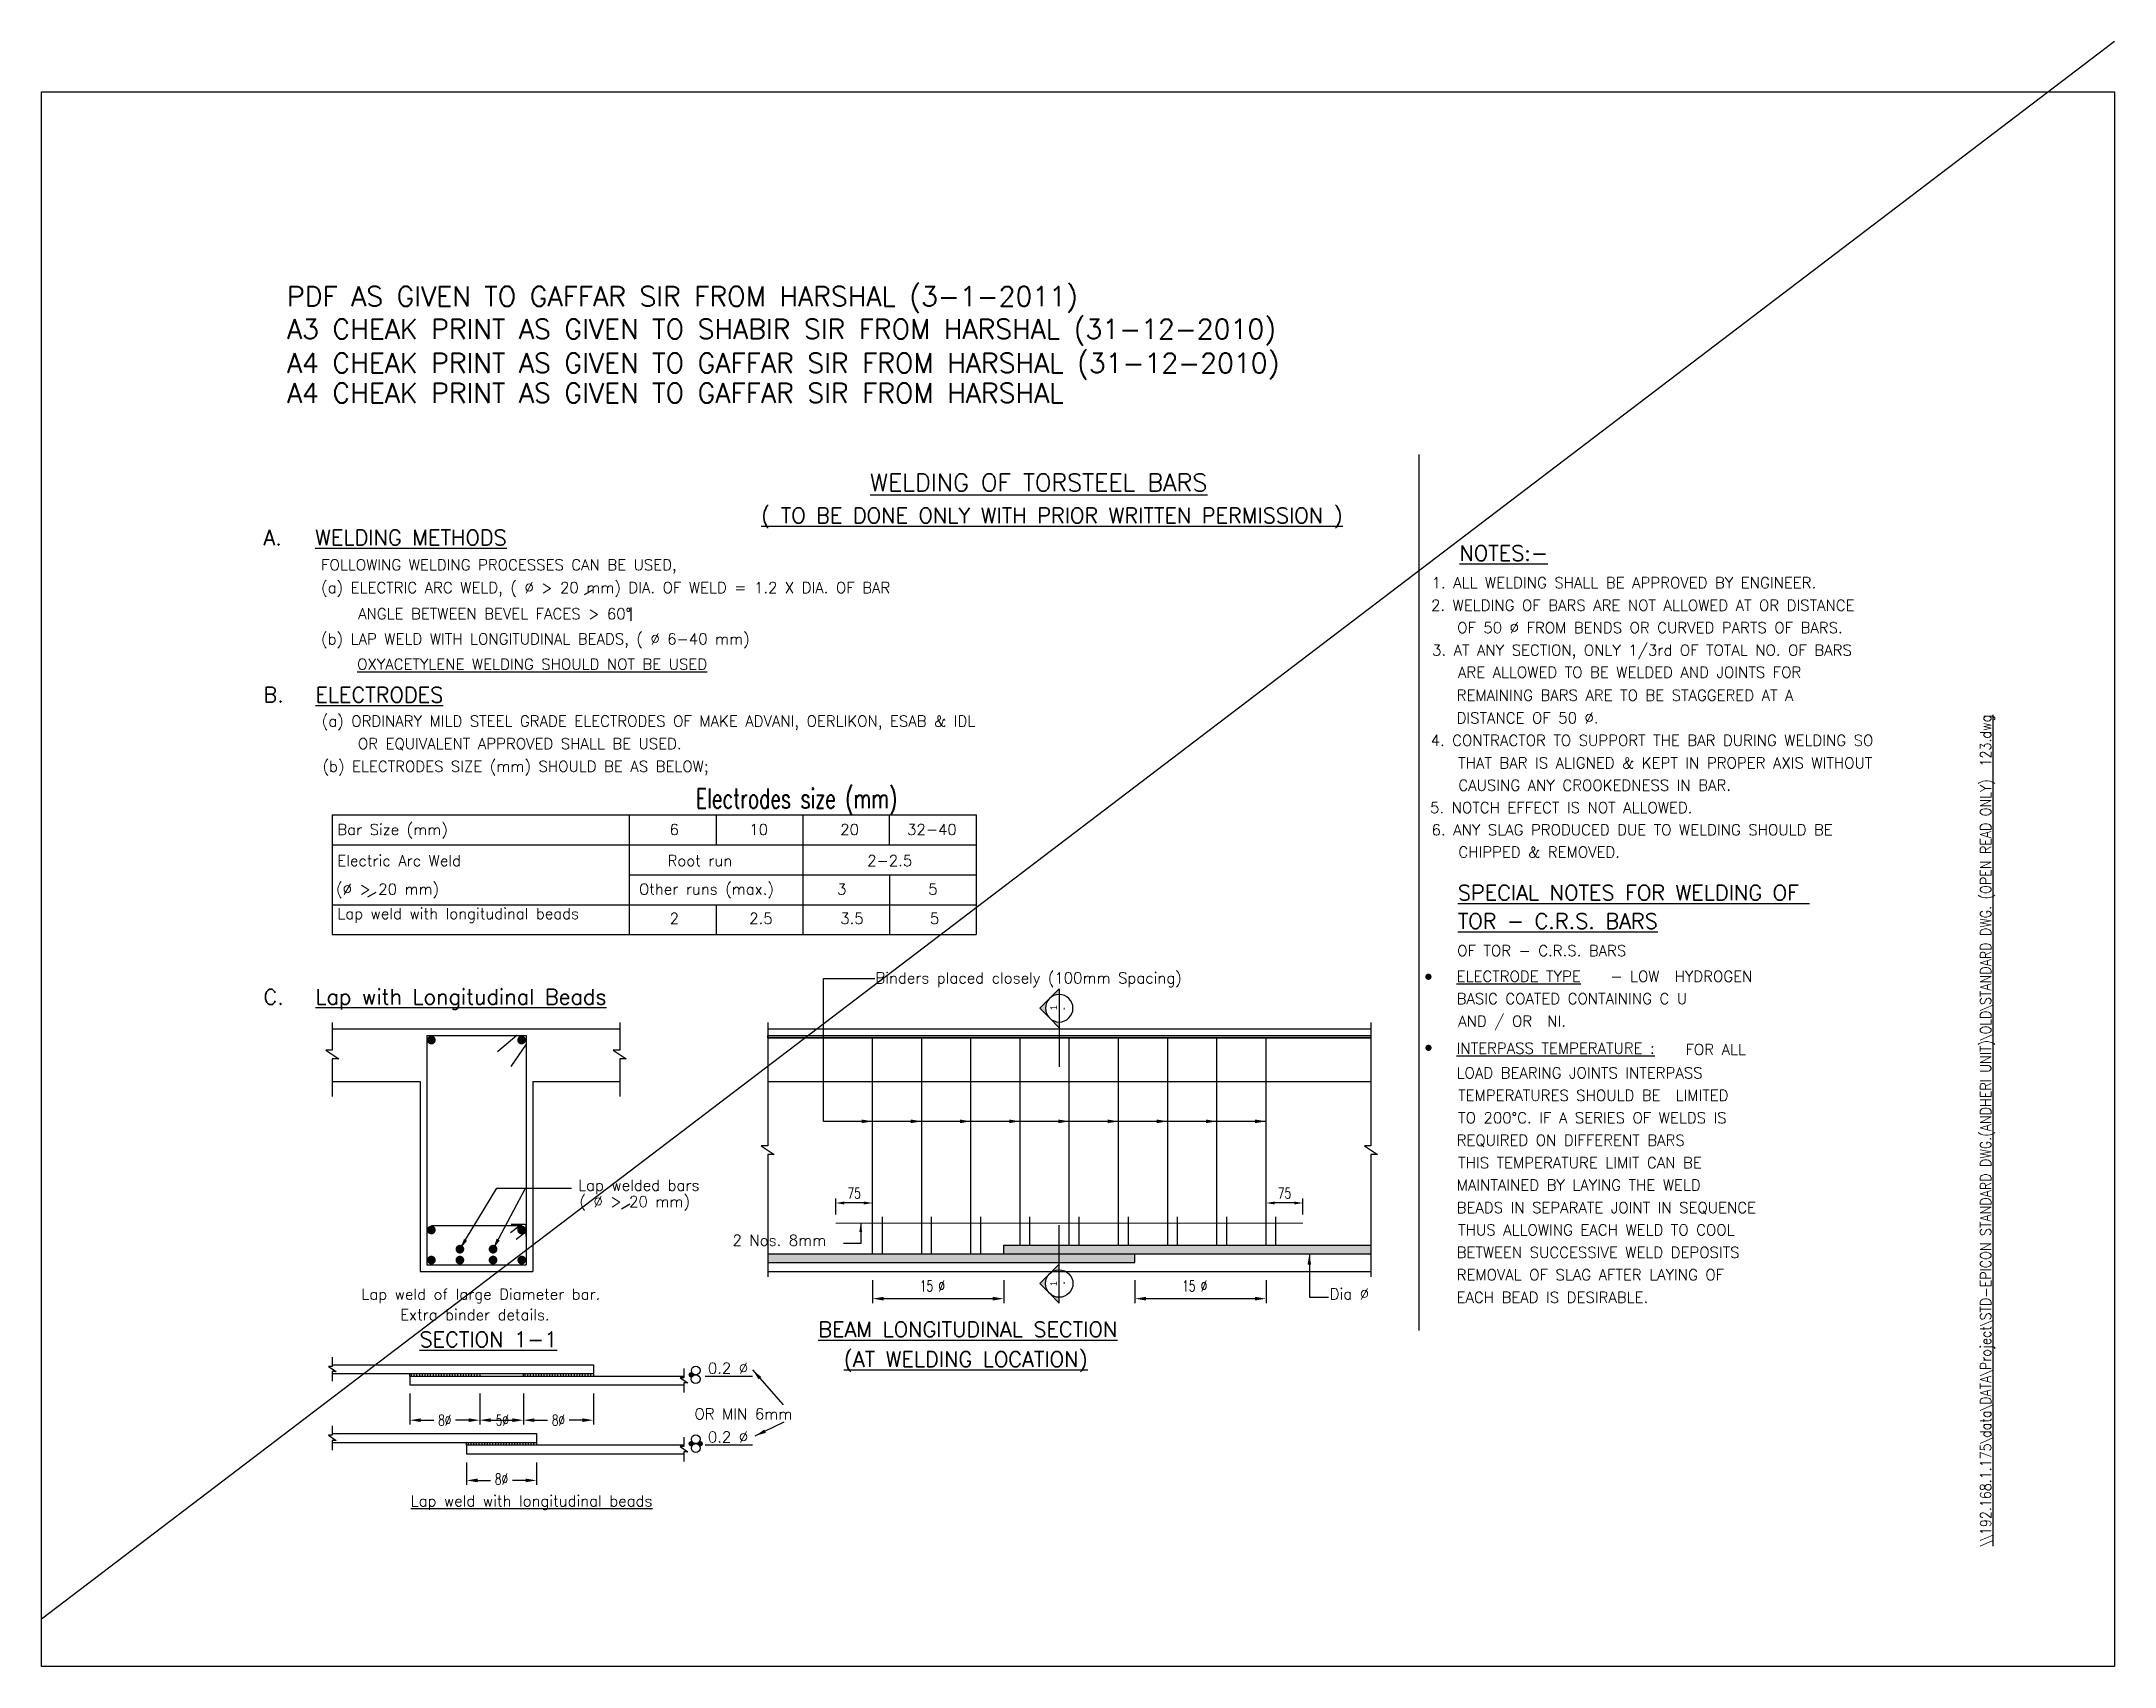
# Model space of a CAD drawing. Extents: x -69352 to 1013721, y -547461 to -186867.
# Drawn here: x 29084 to 76497, y -502330 to -465166 of the extents above; entities that cross this region are included whole.
import ezdxf
from ezdxf.enums import TextEntityAlignment as Align
from ezdxf.lldxf.tags import DXFTag

# ---------------------------------------------------------------- set-up
doc = ezdxf.new("R2010")
doc.units = 0
doc.header["$LTSCALE"] = 500
doc.header["$MEASUREMENT"] = 0
doc.header["$PDMODE"] = 35
doc.header["$PDSIZE"] = -15
doc.layers.get('DEFPOINTS').update_dxf_attribs({"color": 4})
for name, color, linetype in [('AL RCC', 1, 'Continuous'), ('S-BEAM', 4, 'Continuous'), ('S-CONCRET LINE', 4, 'Continuous'), ('S-DIM', 7, 'Continuous'), ('S-REINF', 6, 'Continuous'), ('TEXT', 4, 'Continuous')]:
    doc.layers.add(name, color=color, linetype=linetype)
doc.layers.add('hatch', color=7, linetype='Continuous', lineweight=5)
doc.styles.add('DFHGF', font='arial.ttf', dxfattribs={"width": 0.9})
doc.styles.add('ROMANC', font='simplex.shx', dxfattribs={"width": 0.8, "height": 250})
doc.styles.add('ROMAND', font='simplex.shx')
doc.styles.add('RX3', font='simplex.shx', dxfattribs={"width": 0.7})
tags = doc.linetypes.add('HIDDEN', pattern=[0.375, 0.25, -0.125]).pattern_tags.tags
tags[6:7] = [DXFTag(74, 4), DXFTag(75, 0), DXFTag(340, '0'), DXFTag(46, 1.0), DXFTag(50, 0.0), DXFTag(44, 0.0), DXFTag(45, 0.0)]
tags[4:5] = [DXFTag(74, 4), DXFTag(75, 0), DXFTag(340, '0'), DXFTag(46, 1.0), DXFTag(50, 0.0), DXFTag(44, 0.0), DXFTag(45, 0.0)]
doc.dimstyles.new('SUREN', dxfattribs={"dimtxt": 250, "dimasz": 200, "dimexe": 100, "dimexo": 200, "dimgap": 100, "dimtad": 1, "dimdec": 0, "dimtxsty": 'RX3', "dimcen": 2.5, "dimclrd": 256, "dimclre": 256, "dimclrt": 4, "dimadec": 0, "dimazin": 0, "dimtfac": 1, "dimtdec": 0, "dimtmove": 2, "dimatfit": 3, "dimfxl": 0, "dimarcsym": 0})

msp = doc.modelspace()

# ---------------------------------------------------------------- texts
at = {"lineweight": 25}
for s, height, style, p in [('PDF AS GIVEN TO GAFFAR SIR FROM HARSHAL (3-1-2011)', 450, 'RX3', (34697.61968143786, -471219.5103241289)), ('A3 CHEAK PRINT AS GIVEN TO SHABIR SIR FROM HARSHAL (31-12-2010)', 450, 'RX3', (34697.61968143786, -471966.385203273)), ('A4 CHEAK PRINT AS GIVEN TO GAFFAR SIR FROM HARSHAL (31-12-2010)', 450, 'RX3', (34697.61968143786, -472744.1687118126)), ('A4 CHEAK PRINT AS GIVEN TO GAFFAR SIR FROM HARSHAL', 450, 'RX3', (34697.61968143786, -473428.9027062872)), ('%%UWELDING OF TORSTEEL BARS', 400, 'ROMAND', (48034.29203285278, -475452.7258316011)), ('%%U( TO BE DONE ONLY WITH PRIOR WRITTEN PERMISSION )', 350, 'ROMAND', (45542.21678919911, -476179.9886374014)), ('A.', 350, 'ROMAND', (34161.6939451522, -476687.1013637678)), ('%%UWELDING METHODS', 350, 'ROMAND', (35345.04971070091, -476687.1013637678)), ('%%UNOTES:-', 350, 'ROMAND', (61513.89536501173, -477042.2554276912)), ('FOLLOWING WELDING PROCESSES CAN BE USED,', 250, 'RX3', (35479.40061074744, -477260.1286484182)), ('1. ALL WELDING SHALL BE APPROVED BY ENGINEER.', 250, 'RX3', (60877.63348796606, -477670.1936082371)), ('(a) ELECTRIC ARC WELD, ( %%C > 20 mm) DIA. OF WELD = 1.2 X DIA. OF BAR', 250, 'RX3', (35479.40061074744, -477780.9899232354)), ('ANGLE BETWEEN BEVEL FACES > 60%%D', 250, 'RX3', (36325.9115737485, -478380.0028594065)), ('2. WELDING OF BARS ARE NOT ALLOWED AT OR DISTANCE', 250, 'RX3', (60865.86167502357, -478184.8856285078)), ('(b) LAP WELD WITH LONGITUDINAL BEADS, ( %%C 6-40 mm)', 250, 'RX3', (35479.40061074744, -478954.8801227162)), ('OF 50 %%C FROM BENDS OR CURVED PARTS OF BARS.', 250, 'RX3', (61462.53904184385, -478698.0170554445)), ('%%UOXYACETYLENE WELDING SHOULD NOT BE USED', 250, 'RX3', (36303.98895045747, -479531.7314691206)), ('3. AT ANY SECTION, ONLY 1/3rd OF TOTAL NO. OF BARS', 250, 'RX3', (60887.855961561, -479211.0132072351)), ('ARE ALLOWED TO BE WELDED AND JOINTS FOR ', 250, 'RX3', (61478.94408513108, -479716.3915817287)), ('B.', 350, 'ROMAND', (34161.6939451522, -480279.6115601875)), ('%%UELECTRODES', 350, 'ROMAND', (35348.76067889501, -480281.7612197292)), ('REMAINING BARS ARE TO BE STAGGERED AT A ', 250, 'RX3', (61449.99873802037, -480242.9161926851)), ('(a) ORDINARY MILD STEEL GRADE ELECTRODES OF MAKE ADVANI, OERLIKON, ESAB & IDL', 250, 'RX3', (35494.72693512864, -480834.5899121636)), ('DISTANCE OF 50 %%C.', 250, 'RX3', (61448.97317621857, -480761.737055533)), ('OR EQUIVALENT APPROVED SHALL BE USED.', 250, 'RX3', (36321.40308445985, -481350.1734189427)), ('4. CONTRACTOR TO SUPPORT THE BAR DURING WELDING SO ', 250, 'RX3', (60855.39274152255, -481275.8600953719)), ('(b) ELECTRODES SIZE (mm) SHOULD BE AS BELOW;', 250, 'RX3', (35512.25953829523, -481867.6403314007)), ('THAT BAR IS ALIGNED & KEPT IN PROPER AXIS WITHOUT', 250, 'RX3', (61484.91056178062, -481790.154819618)), ('CAUSING ANY CROOKEDNESS IN BAR.', 250, 'RX3', (61489.61860013066, -482300.6588171575)), ('5. NOTCH EFFECT IS NOT ALLOWED.', 250, 'RX3', (60843.11555273752, -482812.2518161314)), ('Bar Size (mm)', 250, 'RX3', (35850.23554433089, -483313.6608384262)), ('6', 250, 'RX3', (43450.45141279975, -483313.6608384262)), ('10', 250, 'RX3', (45271.01858597553, -483313.6608384262)), ('20', 250, 'RX3', (47352.15436467862, -483313.6608384262)), ('32-40', 250, 'RX3', (48880.77309572393, -483313.6608384262)), ('6. ANY SLAG PRODUCED DUE TO WELDING SHOULD BE', 250, 'RX3', (60878.45528028815, -483321.0595078049)), ('CHIPPED & REMOVED.', 250, 'RX3', (61489.61860013066, -483828.8706147991)), ('Electric Arc Weld', 250, 'RX3', (35850.23554433089, -484025.0873696387)), ('Root run', 250, 'RX3', (43403.16407222814, -484025.0873696387)), ('2-2.5', 250, 'RX3', (47970.10904236745, -484025.0873696387)), ('(%%C > 20 mm)', 250, 'RX3', (35821.94641524761, -484676.9740424544)), ('Other runs (max.)', 250, 'RX3', (42749.80415498071, -484676.9740424544)), ('3', 250, 'RX3', (47280.25057615094, -484676.9740424544)), ('5', 250, 'RX3', (49364.01260306659, -484676.9740424544)), ('%%USPECIAL NOTES FOR WELDING OF ', 350, 'ROMAND', (61477.90613528708, -484807.7672710271)), ('Lap weld with longitudinal beads', 250, 'RX3', (35850.23554433089, -485235.9726405285)), ('2', 250, 'RX3', (43450.45141279975, -485347.4614403225)), ('2.5', 250, 'RX3', (45271.01858597553, -485347.4614403225)), ('3.5', 250, 'RX3', (47352.15436467862, -485347.4614403225)), ('5', 250, 'RX3', (49402.83243323163, -485347.4614403225)), ('%%UTOR - C.R.S. BARS', 350, 'ROMAND', (61477.90613528708, -485456.4471736683)), ('OF TOR - C.R.S. BARS', 250, 'RX3', (61463.45709895593, -486083.39114805)), ('Binders placed closely (100mm Spacing)', 250, 'RX3', (48157.26486508707, -486707.6641370372)), ('%%UELECTRODE TYPE', 250, 'RX3', (61450.18050056649, -486671.1522894696)), ('- LOW  HYDROGEN', 250, 'RX3', (64967.17935858211, -486671.1522894696)), ('C.', 350, 'ROMAND', (34161.6939451522, -487192.565090083)), ('%%ULap with Longitudinal Beads', 350, 'ROMAND', (35348.51078673347, -487189.1769817743)), ('BASIC COATED CONTAINING C U ', 250, 'RX3', (61449.83537668764, -487180.8340062914)), ('AND / OR  NI.', 250, 'RX3', (61485.12104742171, -487696.8485912067)), ('%%UINTERPASS TEMPERATURE :', 250, 'RX3', (61449.563403907, -488315.3258199855)), ('FOR ALL', 250, 'RX3', (66684.1001004464, -488344.2382233199)), ('LOAD BEARING JOINTS INTERPASS', 250, 'RX3', (61449.38517510405, -488879.0132463351)), ('TEMPERATURES SHOULD BE  LIMITED', 250, 'RX3', (61486.0293946499, -489393.7052666059)), ('TO 200%%DC. IF A SERIES OF WELDS IS', 250, 'RX3', (61485.88736753305, -489906.8366935425)), ('REQUIRED ON DIFFERENT BARS', 250, 'RX3', (61448.98227726776, -490419.8328453331)), ('THIS TEMPERATURE LIMIT CAN BE', 250, 'RX3', (61485.01151911757, -490934.1275695792)), ('Lap welded bars', 250, 'RX3', (41357.99190986824, -491447.7014320274)), ('MAINTAINED BY LAYING THE WELD', 250, 'RX3', (61450.15515365731, -491444.6315671187)), ('( %%C > 20 mm)', 250, 'RX3', (41388.16289975138, -491821.2844065956)), ('BEADS IN SEPARATE JOINT IN SEQUENCE', 250, 'RX3', (61450.79550202536, -491959.7691395397)), ('2 Nos. 8mm', 250, 'RX3', (44889.7469252275, -492707.3086198994)), ('THUS ALLOWING EACH WELD TO COOL', 250, 'RX3', (61485.28187718277, -492470.2288227594)), ('BETWEEN SUCCESSIVE WELD DEPOSITS', 250, 'RX3', (61449.56807663152, -492984.5367222781)), ('REMOVAL OF SLAG AFTER LAYING OF', 250, 'RX3', (61450.21572519257, -493496.5261665138)), ('Lap weld of large Diameter bar.', 250, 'RX3', (36400.88802619443, -493939.7042087439)), ('Dia %%C', 250, 'RX3', (58547.03077714438, -493933.811889665)), ('EACH BEAD IS DESIRABLE.', 250, 'RX3', (61449.56804504537, -494012.2465706578)), ('Extra binder details.', 250, 'RX3', (37287.69953663886, -494411.2380366916)), ('%%UBEAM LONGITUDINAL SECTION', 350, 'ROMAND', (46850.59350215823, -494793.6610865132)), ('%%USECTION 1-1', 350, 'ROMAND', (37731.09860460185, -495023.9717504613)), ('0.2 %%C', 250, 'RX3', (44324.51948627857, -495632.5481518852)), ('%%U(AT WELDING LOCATION)', 350, 'ROMAND', (47432.62730578128, -495477.7957968108)), ('OR MIN 6mm', 250, 'RX3', (44018.44455732782, -496677.2321199295)), ('0.2 %%C', 250, 'RX3', (44324.51948627857, -497206.9048411605)), ('%%ULap weld with longitudinal beads', 250, 'RX3', (37527.9990776348, -498666.7637454811))]:
    msp.add_text(s, height=height, dxfattribs=dict(at, style=style)).set_placement(p)
at = {"linetype": 'Continuous', "style": 'ROMANC', "width": 0.8500000030809133}
msp.add_text('%%U\\\\192.168.1.175\\data\\DATA\\Project\\STD-EPICON STANDARD DWG.(ANDHERI UNIT)\\OLD\\STANDARD DWG. (OPEN READ ONLY)  123.dwg', height=250, rotation=90, dxfattribs=at).set_placement((73674.99583711529, -499578.6248383676))
at = {"lineweight": 25, "style": 'RX3', "width": 0.7}
msp.add_text('Electrodes size (mm)', height=450, dxfattribs=at).set_placement((44052.52981961968, -482703.3057289096))

# ---------------------------------------------------------------- blocks, each defined once
blk = doc.blocks.new('*D1352')
at = {"layer": 'DEFPOINTS', "color": 0}
for p in [(48092.08581217389, -493292.4770687552), (51092.08581217389, -493292.4770687552), (51092.08581217389, -493917.3375812726)]:
    blk.add_point(p, dxfattribs=at)
at = {"layer": 'S-DIM', "lineweight": -2}
for p, q in [((48092.08581217389, -493492.4770687552), (48092.08581217389, -494017.3375812726)), ((51092.08581217389, -493492.4770687552), (51092.08581217389, -494017.3375812726)), ((48342.08581217389, -493917.3375812726), (50842.08581217389, -493917.3375812726))]:
    blk.add_line(p, q, dxfattribs=at)
at = {"layer": 'S-DIM'}
for points in [[(48342.08581217389, -493875.6709146059), (48342.08581217389, -493959.0042479393), (48092.08581217389, -493917.3375812726)], [(50842.08581217389, -493959.0042479393), (50842.08581217389, -493875.6709146059), (51092.08581217389, -493917.3375812726)]]:
    blk.add_solid(points, dxfattribs=at)
at = {"layer": 'S-DIM', "color": 4, "lineweight": 25, "insert": (49461.68175911823, -493627.9709056866), "char_height": 250, "attachment_point": 5, "style": 'RX3'}
blk.add_mtext('15 %%C', dxfattribs=at)
blk = doc.blocks.new('*D1345')
at = {"layer": 'DEFPOINTS', "color": 0}
for p in [(37506.46500238018, -495889.1180050417), (39106.46500238018, -495889.1180050417), (39106.46500238018, -496696.55272233)]:
    blk.add_point(p, dxfattribs=at)
at = {"layer": 'S-DIM', "lineweight": -2}
for p, q in [((37506.46500238018, -496089.1180050417), (37506.46500238018, -496796.55272233)), ((39106.46500238018, -496089.1180050417), (39106.46500238018, -496796.55272233)), ((37756.46500238018, -496696.55272233), (38056.46500238018, -496696.55272233)), ((38856.46500238018, -496696.55272233), (38556.46500238018, -496696.55272233))]:
    blk.add_line(p, q, dxfattribs=at)
at = {"layer": 'S-DIM'}
for points in [[(37756.46500238018, -496654.8860556633), (37756.46500238018, -496738.2193889967), (37506.46500238018, -496696.55272233)], [(38856.46500238018, -496738.2193889967), (38856.46500238018, -496654.8860556633), (39106.46500238018, -496696.55272233)]]:
    blk.add_solid(points, dxfattribs=at)
at = {"layer": 'S-DIM', "color": 4, "lineweight": 25, "insert": (38306.46500238018, -496696.55272233), "char_height": 250, "attachment_point": 5, "style": 'RX3'}
blk.add_mtext('{\\A1;8Ø}', dxfattribs=at)
blk = doc.blocks.new('*D1346')
at = {"layer": 'DEFPOINTS', "color": 0}
for p in [(39106.46500238018, -495889.1180050417), (40106.46500238018, -495889.1180050417), (40106.46500238018, -496696.55272233)]:
    blk.add_point(p, dxfattribs=at)
at = {"layer": 'S-DIM', "lineweight": -2}
for p, q in [((39106.46500238018, -496089.1180050417), (39106.46500238018, -496796.55272233)), ((40106.46500238018, -496089.1180050417), (40106.46500238018, -496796.55272233)), ((39356.46500238018, -496696.55272233), (39856.46500238018, -496696.55272233))]:
    blk.add_line(p, q, dxfattribs=at)
at = {"layer": 'S-DIM'}
for points in [[(39356.46500238018, -496654.8860556633), (39356.46500238018, -496738.2193889967), (39106.46500238018, -496696.55272233)], [(39856.46500238018, -496738.2193889967), (39856.46500238018, -496654.8860556633), (40106.46500238018, -496696.55272233)]]:
    blk.add_solid(points, dxfattribs=at)
at = {"layer": 'S-DIM', "color": 4, "lineweight": 25, "insert": (39622.88947422839, -496696.55272233), "char_height": 250, "attachment_point": 5, "style": 'RX3'}
blk.add_mtext('{\\A1;5Ø}', dxfattribs=at)
blk = doc.blocks.new('*D1347')
at = {"layer": 'DEFPOINTS', "color": 0}
for p in [(40106.46500238018, -495889.1180050417), (41706.46500238018, -495889.1180050417), (41706.46500238018, -496696.55272233)]:
    blk.add_point(p, dxfattribs=at)
at = {"layer": 'S-DIM', "lineweight": -2}
for p, q in [((40106.46500238018, -496089.1180050417), (40106.46500238018, -496796.55272233)), ((41706.46500238018, -496089.1180050417), (41706.46500238018, -496796.55272233)), ((40356.46500238018, -496696.55272233), (40656.46500238018, -496696.55272233)), ((41456.46500238018, -496696.55272233), (41156.46500238018, -496696.55272233))]:
    blk.add_line(p, q, dxfattribs=at)
at = {"layer": 'S-DIM'}
for points in [[(40356.46500238018, -496654.8860556633), (40356.46500238018, -496738.2193889967), (40106.46500238018, -496696.55272233)], [(41456.46500238018, -496738.2193889967), (41456.46500238018, -496654.8860556633), (41706.46500238018, -496696.55272233)]]:
    blk.add_solid(points, dxfattribs=at)
at = {"layer": 'S-DIM', "color": 4, "lineweight": 25, "insert": (40906.46500238018, -496696.55272233), "char_height": 250, "attachment_point": 5, "style": 'RX3'}
blk.add_mtext('{\\A1;8Ø}', dxfattribs=at)
blk = doc.blocks.new('*D1348')
at = {"layer": 'DEFPOINTS', "color": 0}
for p in [(38806.46500238018, -497463.474694317), (40406.46500238018, -497463.474694317), (40406.46500238018, -498073.8717850862)]:
    blk.add_point(p, dxfattribs=at)
at = {"layer": 'S-DIM', "lineweight": -2}
for p, q in [((38806.46500238018, -497663.474694317), (38806.46500238018, -498173.8717850862)), ((40406.46500238018, -497663.474694317), (40406.46500238018, -498173.8717850862)), ((39056.46500238018, -498073.8717850862), (39356.46500238018, -498073.8717850862)), ((40156.46500238018, -498073.8717850862), (39856.46500238018, -498073.8717850862))]:
    blk.add_line(p, q, dxfattribs=at)
at = {"layer": 'S-DIM'}
for points in [[(39056.46500238018, -498032.2051184195), (39056.46500238018, -498115.5384517529), (38806.46500238018, -498073.8717850862)], [(40156.46500238018, -498115.5384517529), (40156.46500238018, -498032.2051184195), (40406.46500238018, -498073.8717850862)]]:
    blk.add_solid(points, dxfattribs=at)
at = {"layer": 'S-DIM', "color": 4, "lineweight": 25, "insert": (39606.46500238018, -498043.4567918749), "char_height": 250, "attachment_point": 5, "style": 'RX3'}
blk.add_mtext('{\\A1;8Ø}', dxfattribs=at)
blk = doc.blocks.new('*D1349')
at = {"layer": 'DEFPOINTS', "color": 0}
for p in [(54092.08581217383, -493292.4770687552), (57092.08581217383, -493292.4770687552), (57092.08581217383, -493917.3375812726)]:
    blk.add_point(p, dxfattribs=at)
at = {"layer": 'S-DIM', "lineweight": -2}
for p, q in [((54092.08581217383, -493492.4770687552), (54092.08581217383, -494017.3375812726)), ((57092.08581217383, -493492.4770687552), (57092.08581217383, -494017.3375812726)), ((54342.08581217383, -493917.3375812726), (56842.08581217383, -493917.3375812726))]:
    blk.add_line(p, q, dxfattribs=at)
at = {"layer": 'S-DIM'}
for points in [[(54342.08581217383, -493875.6709146059), (54342.08581217383, -493959.0042479393), (54092.08581217383, -493917.3375812726)], [(56842.08581217383, -493959.0042479393), (56842.08581217383, -493875.6709146059), (57092.08581217383, -493917.3375812726)]]:
    blk.add_solid(points, dxfattribs=at)
at = {"layer": 'S-DIM', "color": 4, "lineweight": 25, "insert": (55461.68175911818, -493627.9709056866), "char_height": 250, "attachment_point": 5, "style": 'RX3'}
blk.add_mtext('15 %%C', dxfattribs=at)
blk = doc.blocks.new('*D1350')
at = {"layer": 'DEFPOINTS', "color": 0}
for p in [(57092.08581217383, -491729.563910887), (57092.08581217383, -492192.2354255482), (57935.83581217383, -492192.2354255482)]:
    blk.add_point(p, dxfattribs=at)
at = {"layer": 'S-BEAM', "lineweight": -2}
for p, q in [((57092.08581217383, -491992.2354255482), (57092.08581217383, -491629.563910887)), ((57935.83581217383, -491992.2354255482), (57935.83581217383, -491629.563910887)), ((57735.83581217383, -491729.563910887), (57292.08581217383, -491729.563910887))]:
    blk.add_line(p, q, dxfattribs=at)
at = {"layer": 'S-BEAM'}
for points in [[(57292.08581217383, -491696.2305775537), (57292.08581217383, -491762.8972442203), (57092.08581217383, -491729.563910887)], [(57735.83581217383, -491762.8972442203), (57735.83581217383, -491696.2305775537), (57935.83581217383, -491729.563910887)]]:
    blk.add_solid(points, dxfattribs=at)
at = {"layer": 'S-BEAM', "color": 4, "lineweight": 25, "insert": (57513.96081217383, -491504.563910887), "char_height": 250, "attachment_point": 5, "style": 'RX3'}
blk.add_mtext('75', dxfattribs=at)
blk = doc.blocks.new('*D1351')
at = {"layer": 'DEFPOINTS', "color": 0}
for p in [(47248.33581217389, -491729.5639108869), (47248.33581217389, -492192.2354255482), (48092.08581217389, -492192.2354255482)]:
    blk.add_point(p, dxfattribs=at)
at = {"layer": 'S-BEAM', "lineweight": -2}
for p, q in [((47248.33581217389, -491992.2354255482), (47248.33581217389, -491629.5639108869)), ((48092.08581217389, -491992.2354255482), (48092.08581217389, -491629.5639108869)), ((47892.08581217389, -491729.5639108869), (47448.33581217389, -491729.5639108869))]:
    blk.add_line(p, q, dxfattribs=at)
at = {"layer": 'S-BEAM'}
for points in [[(47448.33581217389, -491696.2305775536), (47448.33581217389, -491762.8972442203), (47248.33581217389, -491729.5639108869)], [(47892.08581217389, -491762.8972442203), (47892.08581217389, -491696.2305775536), (48092.08581217389, -491729.5639108869)]]:
    blk.add_solid(points, dxfattribs=at)
at = {"layer": 'S-BEAM', "color": 4, "lineweight": 25, "insert": (47670.21081217389, -491504.5639108869), "char_height": 250, "attachment_point": 5, "style": 'RX3'}
blk.add_mtext('75', dxfattribs=at)
blk = doc.blocks.new('VMS')
h = blk.add_hatch(color=256)
edge = h.paths.add_edge_path()
edge.add_line((2444311.494025844, -2889445.159647061), (2443957.940635251, -2889091.606256468))
edge.add_arc((2443604.387244658, -2889445.159647061), 500.0000000000039, 2.2168933355715126e-12, 45.00000000000239, ccw=False)
edge.add_line((2444104.387244658, -2889445.159647061), (2444311.494025844, -2889445.159647061))
edge = h.paths.add_edge_path()
edge.add_arc((2443604.387244658, -2889445.159647061), 499.9999999999908, 44.999999999999375, 89.99999999999852, ccw=False)
edge.add_line((2443957.940635251, -2889091.606256468), (2443604.387244658, -2888738.052865875))
edge.add_line((2443604.387244658, -2888738.052865875), (2443250.833854064, -2889091.606256468))
edge.add_arc((2443604.387244658, -2889445.159647061), 500.0000000000047, 89.9999999999996, 134.9999999999999, ccw=False)
edge = h.paths.add_edge_path()
edge.add_arc((2443604.387244658, -2889445.159647061), 499.9999999999964, 135.0000000000021, 180.0000000000035, ccw=False)
edge.add_line((2443250.833854064, -2889091.606256468), (2442897.280463471, -2889445.159647061))
edge.add_line((2442897.280463471, -2889445.159647061), (2443104.387244658, -2889445.159647061))
at = {"linetype": 'Continuous'}
for p, q in [((2443104.387244658, -2889445.159647061), (2444104.387244658, -2889445.159647061)), ((2444311.494025844, -2889445.159647061), (2445725.707588217, -2889445.159647061))]:
    blk.add_line(p, q, dxfattribs=at)
at = {"flags": 128}
for points in [[(2443104.387244658, -2889445.159647061, -0.1989123673796639), (2443250.833854064, -2889091.606256468), (2442897.280463471, -2889445.159647061)], [(2443604.387244658, -2888945.159647061, -0.1989123673796538), (2443957.940635251, -2889091.606256468), (2443604.387244658, -2888738.052865875), (2443250.833854064, -2889091.606256468, -0.1989123673796597)], [(2444311.494025844, -2889445.159647061), (2443957.940635251, -2889091.606256468, -0.1989123673796594), (2444104.387244658, -2889445.159647061)]]:
    blk.add_lwpolyline(points, format="xyb", close=True, dxfattribs=at)
at = {"linetype": 'Continuous'}
blk.add_circle((2443604.387244658, -2889445.159647061), 500, dxfattribs=at)
at = {"color": 2, "style": 'DFHGF', "width": 0.9}
for tag, p in [('A', (2443620.406471526, -2889419.082804428)), ('A000', (2443623.381857239, -2889721.405927858))]:
    blk.add_attdef(tag, text='', height=187.5, dxfattribs=at).set_placement(p, align=Align.CENTER)
at = {"style": 'DFHGF', "width": 0.9}
blk.add_attdef('VMS', (2443604.387244658, -2889445.159647061), '', height=0.1, dxfattribs=at)
at = {"layer": 'S-BEAM', "style": 'DFHGF', "width": 0.9}
blk.add_attdef('VMS', (2443604.387244658, -2889445.159647061), '', height=0.1, dxfattribs=at)

# ---------------------------------------------------------------- dimensions: what is measured, and where the dimension line sits
at = {"layer": 'S-BEAM', "color": 65, "lineweight": 25}
for base, p1, p2, picture, middle in [((47248.33581217389, -491729.5639108869), (48092.08581217389, -492192.2354255482), (47248.33581217389, -492192.2354255482), '*D1351', (47670.21081217389, -491504.5639108869)), ((57092.08581217383, -491729.563910887), (57935.83581217383, -492192.2354255482), (57092.08581217383, -492192.2354255482), '*D1350', (57513.96081217383, -491504.563910887))]:
    dim = msp.add_linear_dim(base=base, p1=p1, p2=p2, text='75', dimstyle='SUREN', override={"dimfxl": 0.15, "dimarcsym": 1}, dxfattribs=at)
    dim.commit()
    dim.dimension.update_dxf_attribs({"geometry": picture, "text_midpoint": middle})
at = {"layer": 'S-DIM', "color": 65, "lineweight": 25}
for base, p1, p2, text, override, picture, middle in [((51092.08581217389, -493917.3375812726), (48092.08581217389, -493292.4770687552), (51092.08581217389, -493292.4770687552), '15 %%C', {"dimasz": 250, "dimtad": 0, "dimfxl": 0.15, "dimarcsym": 1}, '*D1352', (49461.68175911823, -493627.9709056866)), ((57092.08581217383, -493917.3375812726), (54092.08581217383, -493292.4770687552), (57092.08581217383, -493292.4770687552), '15 %%C', {"dimasz": 250, "dimtad": 0, "dimfxl": 0.15, "dimarcsym": 1}, '*D1349', (55461.68175911818, -493627.9709056866)), ((40106.46500238018, -496696.55272233), (39106.46500238018, -495889.1180050417), (40106.46500238018, -495889.1180050417), '{\\A1;5Ø}', {"dimasz": 250, "dimtad": 0, "dimfxl": 0.15}, '*D1346', (39622.88947422839, -496696.55272233)), ((40406.46500238018, -498073.8717850862), (38806.46500238018, -497463.474694317), (40406.46500238018, -497463.474694317), '{\\A1;8Ø}', {"dimasz": 250, "dimtad": 0, "dimfxl": 0.15, "dimarcsym": 1}, '*D1348', (39606.46500238018, -498043.4567918749))]:
    dim = msp.add_linear_dim(base=base, p1=p1, p2=p2, text=text, dimstyle='SUREN', override=override, dxfattribs=at)
    dim.commit()
    dim.dimension.update_dxf_attribs({"geometry": picture, "text_midpoint": middle, "dimtype": 160})
for base, p1, p2, picture, middle in [((39106.46500238018, -496696.55272233), (37506.46500238018, -495889.1180050417), (39106.46500238018, -495889.1180050417), '*D1345', (38306.46500238018, -496696.55272233)), ((41706.46500238018, -496696.55272233), (40106.46500238018, -495889.1180050417), (41706.46500238018, -495889.1180050417), '*D1347', (40906.46500238018, -496696.55272233))]:
    dim = msp.add_linear_dim(base=base, p1=p1, p2=p2, text='{\\A1;8Ø}', dimstyle='SUREN', override={"dimasz": 250, "dimtad": 0, "dimfxl": 0.15, "dimarcsym": 1}, dxfattribs=at)
    dim.commit()
    dim.dimension.update_dxf_attribs({"geometry": picture, "text_midpoint": middle})

# ---------------------------------------------------------------- hatches: boundary and pattern name
at = {"layer": 'hatch', "lineweight": 25}
for points in [[(45693.35647628283, -487900.141992241), (59490.81514806488, -487900.141992241), (59490.81514806488, -487950.141992241), (45693.35647628283, -487950.141992241)], [(54092.0858121738, -492892.3850687553), (49592.08581217386, -492892.3850687553), (45693.35647628283, -492892.3850687552), (45693.35647628283, -493092.4310687552), (54092.0858121738, -493092.4310687552)], [(59490.81514806488, -492692.3850687553), (51092.08581217386, -492692.3850687553), (51092.08581217389, -492892.3850687553), (54092.0858121738, -492892.3850687553), (59490.81514806488, -492892.3850687553)]]:
    msp.add_hatch(color=8, dxfattribs=at).paths.add_polyline_path(points)
at = {"layer": 'S-REINF', "lineweight": 25}
h = msp.add_hatch(dxfattribs=at)
h.set_pattern_fill('ANSI31', color=256, scale=500, angle=45, style=0)
h.set_pattern_definition([(90, (34671.88503643616, -564214.2406790573), (-62.5, 3.827021247335479e-15), [])])
h.paths.add_polyline_path([(37506.46500238018, -495689.1180050417), (39106.46500238018, -495689.1180050417), (39106.46500238018, -495629.1180050417), (37506.46500238018, -495629.1180050417)])
h = msp.add_hatch(dxfattribs=at)
h.set_pattern_fill('ANSI31', color=256, scale=500, angle=45, style=0)
h.set_pattern_definition([(90, (37271.88503643616, -564214.2406790573), (-62.5, 3.827021247335479e-15), [])])
h.paths.add_polyline_path([(40106.46500238018, -495689.1180050417), (41706.46500238018, -495689.1180050417), (41706.46500238018, -495629.1180050417), (40106.46500238018, -495629.1180050417)])
h = msp.add_hatch(dxfattribs=at)
h.set_pattern_fill('ANSI31', color=256, scale=500, angle=45, style=0)
h.set_pattern_definition([(90, (35971.88503643616, -565788.5973683327), (-62.5, 3.827021247335479e-15), [])])
h.paths.add_polyline_path([(38806.46500238018, -497263.474694317), (40406.46500238018, -497263.474694317), (40406.46500238018, -497203.474694317), (38806.46500238018, -497203.474694317)])

# ---------------------------------------------------------------- linework, layer by layer
at = {"linetype": 'ByBlock', "ltscale": 0.5}
msp.add_line((60593.29389984843, -494645.1650812996), (60593.29389984843, -474610.3338010607), dxfattribs=at)
at = {"lineweight": 25}
for p, q in [((41683.07951854177, -477717.6388937553), (41492.63133447456, -477824.4638904022)), ((42563.02213236051, -478112.4101016921), (42563.02213236051, -478412.8900796068)), ((36732.43513829967, -484627.0537433838), (36541.98695423246, -484733.8787400306)), ((42540.84049971838, -491759.6167524809), (42352.3855253334, -491867.1976243032))]:
    msp.add_line(p, q, dxfattribs=at)
at = {"layer": 'AL RCC', "ltscale": 0.25}
for points in [[(35734.07940227269, -487601.4803211927), (35734.07940227269, -488234.8894745781), (35584.07940227269, -488234.8894745781), (35884.07940227269, -488434.8894745781), (35734.07940227269, -488434.8894745781), (35734.07940227269, -489294.8894745781)], [(42309.30529254074, -487601.4803211927), (42309.30529254074, -488234.8894745781), (42159.30529254074, -488234.8894745781), (42459.30529254074, -488434.8894745781), (42309.30529254074, -488434.8894745781), (42309.30529254074, -489294.8894745781)], [(45693.35647628283, -487600.8778961228), (45693.35647628283, -490421.3095304981), (45543.35647628283, -490421.3095304981), (45843.35647628283, -490621.3095304981), (45693.35647628283, -490621.3095304981), (45693.35647628283, -493419.4813581113)], [(59490.81514806488, -487600.8778961228), (59490.81514806488, -490421.3095304981), (59340.81514806488, -490421.3095304981), (59640.81514806488, -490621.3095304981), (59490.81514806488, -490621.3095304981), (59490.81514806488, -493419.4813581113)], [(35734.07940227269, -495253.8656783961), (35734.07940227269, -495467.7285859774), (35646.80189241841, -495467.7285859774), (35821.35691212697, -495584.0985991164), (35734.07940227269, -495584.0985991164), (35734.07940227269, -495804.3703316873)], [(43778.85060248764, -495513.8656783961), (43778.85060248764, -495727.7285859774), (43691.57309263336, -495727.7285859774), (43866.12811234192, -495844.0985991164), (43778.85060248764, -495844.0985991164), (43778.85060248764, -496064.3703316873)], [(35734.07940227269, -496828.2223676714), (35734.07940227269, -497042.0852752527), (35646.80189241841, -497042.0852752527), (35821.35691212697, -497158.4552883918), (35734.07940227269, -497158.4552883918), (35734.07940227269, -497378.7270209626)], [(43778.85060248764, -497088.2223676714), (43778.85060248764, -497302.0852752527), (43691.57309263336, -497302.0852752527), (43866.12811234192, -497418.4552883918), (43778.85060248764, -497418.4552883918), (43778.85060248764, -497638.7270209626)]]:
    msp.add_lwpolyline(points, dxfattribs=at)
at = {"layer": 'S-BEAM', "color": 65, "lineweight": 25}
for p, q in [((35734.07940227269, -482851.8367997183), (50461.5039602506, -482851.8367997184)), ((35734.07940227269, -482851.8367997183), (35734.07940227269, -485592.4526310841)), ((42528.74699381927, -482851.8367997183), (42528.74699381927, -485592.4526310841)), ((44511.93623542711, -482851.8367997183), (44511.93623542711, -483536.9907575598)), ((46495.12547703493, -482851.8367997183), (46495.12547703493, -485592.4526310841)), ((46495.12547703493, -482851.8367997183), (46495.12547703493, -483898.2022241728)), ((48478.31471864278, -483536.9907575598), (48478.31471864278, -482851.8367997184)), ((50461.50396025063, -482851.8367997183), (50461.50396025066, -485592.4526310841)), ((35734.07940227269, -483536.9907575598), (50461.50396025063, -483536.9907575598)), ((42528.74699381924, -484222.1447154012), (50461.50396025063, -484222.1447154012)), ((48478.31471864281, -484222.1447154012), (48478.31471864275, -485592.4526310841)), ((35734.07940227269, -484907.2986732427), (50461.50396025063, -484907.2986732427)), ((44511.93623542711, -484907.2986732427), (44511.93623542709, -485592.4526310841)), ((35734.07940227269, -485592.4526310841), (50461.50396025066, -485592.4526310841)), ((45693.35647628283, -487900.141992241), (59490.81514806488, -487900.141992241)), ((45693.35647628283, -487950.141992241), (59490.81514806488, -487950.141992241)), ((45693.35647628283, -492892.3850687552), (51092.08581217389, -492892.3850687553)), ((45693.35647628283, -493092.4310687552), (54092.0858121738, -493092.4310687552)), ((51092.08581217386, -492692.3850687553), (59490.81514806488, -492692.3850687553)), ((51092.08581217386, -492892.3850687553), (51092.0858121738, -492692.3850687553)), ((51092.08581217386, -492892.3850687553), (54092.0858121738, -492892.3850687553)), ((54092.08581217383, -492892.3850687553), (59490.81514806488, -492892.3850687553)), ((54092.0858121738, -493092.4310687552), (54092.0858121738, -492892.3850687552)), ((45693.35647628283, -493292.4770687552), (59490.81514806488, -493292.4770687552))]:
    msp.add_line(p, q, dxfattribs=at)
at = {"layer": 'S-BEAM', "lineweight": 25}
for p, q in [((35734.07940227269, -487750.141992241), (42309.30529254074, -487750.141992241)), ((45693.35647628283, -487750.141992241), (59490.81514806488, -487750.141992241)), ((48092.08581217389, -492892.3850687553), (48092.08581217389, -487950.141992241)), ((49217.08581217387, -492892.3850687553), (49217.08581217387, -487950.141992241)), ((50342.08581217387, -492892.3850687553), (50342.08581217387, -487950.141992241)), ((51467.08581217386, -492692.3850687553), (51467.08581217386, -487950.141992241)), ((52592.08581217386, -492692.3850687553), (52592.08581217386, -487950.141992241)), ((53717.08581217384, -492692.3850687553), (53717.08581217384, -487950.141992241)), ((54842.08581217384, -492692.3850687553), (54842.08581217384, -487950.141992241)), ((55967.08581217383, -492692.3850687553), (55967.08581217383, -487950.141992241)), ((57092.08581217383, -492692.3850687553), (57092.08581217383, -487950.141992241)), ((35734.07940227269, -488951.786581067), (37744.69051648192, -488951.786581067)), ((37744.69051648192, -488951.786581067), (37744.69051648192, -493292.4770687552)), ((40321.0902683045, -488951.786581067), (42309.30529254074, -488951.786581067)), ((40321.0902683045, -488951.786581067), (40321.0902683045, -493292.4770687552)), ((48317.08581217389, -492892.3850687553), (48317.08581217389, -492042.2354255482)), ((49442.08581217387, -492892.3850687553), (49442.08581217387, -492042.2354255482)), ((50567.08581217387, -492892.3850687553), (50567.08581217387, -492042.2354255482)), ((51692.08581217386, -492692.3850687553), (51692.08581217386, -492042.2354255482)), ((52817.08581217386, -492692.3850687553), (52817.08581217386, -492042.2354255482)), ((53942.08581217384, -492692.3850687553), (53942.08581217384, -492042.2354255482)), ((55067.08581217384, -492692.3850687553), (55067.08581217384, -492042.2354255482)), ((56192.08581217383, -492692.3850687553), (56192.08581217383, -492042.2354255482)), ((57317.08581217383, -492692.3850687553), (57317.08581217383, -492042.2354255482)), ((37744.69051648192, -493292.4770687552), (40321.0902683045, -493292.4770687552)), ((35734.07940227269, -495428.8720050417), (41706.46500238015, -495428.8720050417)), ((35734.07940227269, -495429.0720050417), (41706.46500238015, -495429.0720050417)), ((35734.07940227269, -495429.0920050417), (41706.46500238015, -495429.0920050417)), ((35734.07940227269, -495429.0980050417), (41706.46500238015, -495429.0980050417)), ((35734.07940227269, -495429.1180050417), (41706.46500238015, -495429.1180050417)), ((41706.46500238015, -495428.8720050417), (41706.46500238018, -495629.1180050417)), ((35734.07940227269, -495629.1180050417), (41706.46500238018, -495629.1180050417)), ((37506.46500238018, -495689.1180050417), (43778.85060248764, -495689.1180050417)), ((37506.46500238018, -495689.1180050417), (37506.46500238018, -495889.1180050417)), ((37506.46500238018, -495889.1180050417), (43778.85060248764, -495889.1180050417)), ((44261.37967357026, -495689.1180050417), (45348.03882746013, -495689.1180050417)), ((35734.07940227269, -497003.228694317), (40406.46500238015, -497003.228694317)), ((35734.07940227269, -497003.428694317), (40406.46500238015, -497003.428694317)), ((35734.07940227269, -497003.448694317), (40406.46500238015, -497003.448694317)), ((35734.07940227269, -497003.454694317), (40406.46500238015, -497003.454694317)), ((35734.07940227269, -497003.474694317), (40406.46500238015, -497003.474694317)), ((35734.07940227269, -497203.474694317), (40406.46500238018, -497203.474694317)), ((38806.46500238018, -497263.474694317), (43778.85060248764, -497263.474694317)), ((38806.46500238018, -497263.474694317), (38806.46500238018, -497463.474694317)), ((40406.46500238015, -497003.228694317), (40406.46500238018, -497203.474694317)), ((44261.37967357026, -497263.474694317), (45348.03882746013, -497263.474694317)), ((38806.46500238018, -497463.474694317), (43778.85060248764, -497463.474694317))]:
    msp.add_line(p, q, dxfattribs=at)
at = {"layer": 'S-BEAM', "color": 3, "linetype": 'HIDDEN', "lineweight": 25, "ltscale": 3}
msp.add_line((45693.35647628283, -488950.141992241), (59490.81514806488, -488950.141992241), dxfattribs=at)
at = {"layer": 'S-BEAM', "lineweight": 25}
msp.add_lwpolyline([(45693.35647628283, -487900.141992241), (59490.81514806488, -487900.141992241), (59490.81514806488, -487950.141992241), (45693.35647628283, -487950.141992241)], close=True, dxfattribs=at)
at = {"layer": 'S-BEAM', "lineweight": 25, "const_width": 20}
msp.add_lwpolyline([(57935.83581217383, -492192.2354255482), (47248.3358121739, -492192.2354255482)], dxfattribs=at)
at = {"layer": 'S-BEAM', "color": 65, "lineweight": 25, "const_width": 60}
for points in [[(43911.65176393847, -495659.1180050417, 1), (43971.65176393847, -495659.1180050417, 1)], [(43911.65176393847, -497233.4756947123, 1), (43971.65176393847, -497233.4756947123, 1)], [(44182.51339445885, -497233.4756947123, -1), (44122.51339445885, -497233.4756947123, -1)]]:
    msp.add_lwpolyline(points, format="xyb", close=True, dxfattribs=at)
at = {"layer": 'S-BEAM', "color": 65, "lineweight": 25}
for centre in [(44047.08257919866, -495559.1218754143), (44046.5793264192, -495759.1172960755), (44046.97666538635, -497133.4756956284), (44047.08257919866, -497333.4756233706)]:
    msp.add_circle(centre, 100, dxfattribs=at)
at = {"layer": 'S-CONCRET LINE'}
msp.add_line((76497.23075834625, -465166.1174003786), (29083.53940730749, -501248.1956097287), dxfattribs=at)
msp.add_lwpolyline([(29083.53940730747, -466316.7103711273), (76497.23075834625, -466316.7103711273), (76497.23075834627, -502330.3885011513), (29083.53940730749, -502330.3885011513)], close=True, dxfattribs=at)
at = {"layer": 'S-DIM', "lineweight": 25}
msp.add_line((46967.08581217389, -486594.1660021698), (48140.78436127111, -486594.1660021698), dxfattribs=at)
at = {"layer": 'S-REINF', "lineweight": 25}
for p, q in [((37894.69051648192, -487900.141992241), (40171.0902683045, -487900.141992241)), ((37894.69051648192, -487900.141992241), (37894.69051648192, -493142.4770687552)), ((39957.0019738836, -487900.141992241), (39516.90387662999, -488273.3860962235)), ((40171.0902683045, -488098.558991912), (39819.00511288036, -488605.3244916097)), ((40171.0902683045, -487900.141992241), (40171.0902683045, -493142.4770687552)), ((38003.53884141114, -492245.5977782385), (40071.80267776428, -492245.5977782385)), ((40032.52531645253, -492244.6146081754), (39812.28106901089, -492415.4084303147)), ((40162.33056941738, -492396.23377997), (39942.08632197573, -492567.0276021094)), ((37894.69051648192, -493142.4770687552), (40171.0902683045, -493142.4770687552)), ((37506.46500238018, -495689.1180050417), (37506.46500238018, -495629.1180050417)), ((39106.46500238018, -495629.1180050417), (39106.46500238018, -495689.1180050417)), ((40106.46500238018, -495689.1180050417), (40106.46500238018, -495629.1180050417)), ((41706.46500238018, -495629.1180050417), (41706.46500238018, -495689.1180050417)), ((38806.46500238018, -497263.474694317), (38806.46500238018, -497203.474694317)), ((40406.46500238018, -497203.474694317), (40406.46500238018, -497263.474694317))]:
    msp.add_line(p, q, dxfattribs=at)
at = {"layer": 'S-REINF', "const_width": 100}
for points in [[(37951.04347823169, -488003.637677983, -1), (38051.04347823169, -488003.637677983, -1)], [(40014.60729770751, -488003.637677983, -1), (40114.60729770751, -488003.637677983, -1)], [(37951.04347823169, -492346.2037428022, -1), (38051.04347823169, -492346.2037428022, -1)], [(40014.60729770751, -492346.2037428022, -1), (40114.60729770751, -492346.2037428022, -1)], [(37951.04347823169, -493035.6329171123, -1), (38051.04347823169, -493035.6329171123, -1)], [(38603.4904337561, -492785.7922097324, -1), (38703.4904337561, -492785.7922097324, -1)], [(38603.4904337561, -493035.6329171123, -1), (38703.4904337561, -493035.6329171123, -1)], [(39362.29035103031, -492785.7922097324, -1), (39462.29035103031, -492785.7922097324, -1)], [(39362.29035103031, -493035.6329171123, -1), (39462.29035103031, -493035.6329171123, -1)], [(40018.00731245957, -493035.6329171123, -1), (40118.00731245957, -493035.6329171123, -1)]]:
    msp.add_lwpolyline(points, format="xyb", close=True, dxfattribs=at)
at = {"layer": 'S-REINF', "lineweight": 25}
msp.add_lwpolyline([(39828.7986635884, -492214.4363222015), (40134.99219414515, -492214.4363222015, -0.414213562373095), (40164.99219414515, -492244.4363222015), (40164.99219414515, -492493.8242519162)], format="xyb", dxfattribs=at)
at = {"layer": 'TEXT', "ltscale": 0.5, "const_width": 71.42824866411618}
for points in [[(60769.40634772263, -486555.8975592087, -1), (60840.83459638675, -486555.8975592087, -1)], [(60770.44572798617, -488181.1939721866, -1), (60841.87397665028, -488181.1939721866, -1)]]:
    msp.add_lwpolyline(points, format="xyb", close=True, dxfattribs=at)

# ---------------------------------------------------------------- block references
ref = msp.add_blockref('VMS', (-1769744.77893878, 1053679.107542173), dxfattribs=dict(xscale=-0.6306073204726207, yscale=0.6306073204726207, zscale=0.6306073204726208, rotation=90.00000000000229))
ref.add_attrib('VMS', '1', dxfattribs={"height": 157.6518301181551, "rotation": 90.00000000057841, "style": 'DFHGF', "width": 0.9}).set_placement((52360.49083889762, -487260.8993052496), align=Align.BOTTOM_CENTER)
ref.add_attrib('A000', '-', dxfattribs={"color": 0, "height": 157.6518301181551, "rotation": 90.00000000057841, "style": 'DFHGF', "width": 0.9}).set_placement((52534.69376582158, -487287.7823198814), align=Align.CENTER)
ref.add_attrib('VMS', '1', (52360.49083889776, -487275.7455652092), dxfattribs={"layer": 'S-BEAM', "height": 0.06306073204726206, "rotation": 90.00000000057841, "style": 'DFHGF', "width": 0.9})
ref = msp.add_blockref('VMS', (-1769744.77893878, -2034526.169628391), dxfattribs=dict(xscale=0.6306073204726207, yscale=0.6306073204726207, zscale=0.6306073204726207, rotation=89.99999999999767))
ref.add_attrib('VMS', '1', dxfattribs={"height": 157.6518301181551, "rotation": 89.99999999942156, "style": 'DFHGF', "width": 0.9}).set_placement((52360.49083889776, -493571.3546929695), align=Align.BOTTOM_CENTER)
ref.add_attrib('A000', '-', dxfattribs={"color": 0, "height": 157.6518301181551, "rotation": 89.99999999942156, "style": 'DFHGF', "width": 0.9}).set_placement((52534.69376582158, -493559.376551226), align=Align.CENTER)
ref.add_attrib('VMS', '1', (52360.49083889776, -493571.3546929695), dxfattribs={"layer": 'S-BEAM', "height": 0.06306073204726206, "rotation": 89.99999999942156, "style": 'DFHGF', "width": 0.9})

msp.set_redraw_order([(e.dxf.handle, doc.entitydb.next_handle()) for e in msp.query("TEXT MTEXT ATTDEF DIMENSION ARC_DIMENSION")])  # texts and dimensions are drawn at this point

# ---------------------------------------------------------------- leaders
at = {"layer": 'S-BEAM', "color": 65, "lineweight": 25}
for points, override in [([(54842.08581217384, -489862.1828907719), (53717.08581217384, -489862.1828907719)], {"dimasz": 250, "dimtad": 0, "dimfxl": 0.15, "dimarcsym": 1}), ([(47821.6848348737, -492192.2354255482), (47821.6848348737, -492653.7965841592), (47425.123638192, -492653.7965841592)], {"dimgap": 100, "dimtad": 0, "dimfxl": 0.15, "dimarcsym": 1}), ([(58081.39814318156, -492892.3850687553), (58081.39814318156, -493884.0661275834), (58521.73060337685, -493884.0661275834)], {"dimasz": 250, "dimtad": 0, "dimfxl": 0.15, "dimarcsym": 1})]:
    msp.add_leader(points, dimstyle='SUREN', override=override, dxfattribs=at)
at = {"layer": 'S-DIM', "color": 65, "lineweight": 25}
for points, override in [([(48092.08581217389, -489862.1828907719), (46967.08581217389, -489862.1828907719), (46967.08581217389, -486594.1660021698)], {"dimasz": 250, "dimtad": 0, "dimfxl": 0.15, "dimarcsym": 1}), ([(49217.08581217387, -489862.1828907719), (48092.08581217389, -489862.1828907719)], {"dimasz": 250, "dimtad": 0, "dimfxl": 0.15, "dimarcsym": 1}), ([(50342.08581217387, -489862.1828907719), (49217.08581217387, -489862.1828907719)], {"dimasz": 250, "dimtad": 0, "dimfxl": 0.15, "dimarcsym": 1}), ([(51467.08581217386, -489862.1828907719), (50342.08581217387, -489862.1828907719)], {"dimasz": 250, "dimtad": 0, "dimfxl": 0.15, "dimarcsym": 1}), ([(52592.08581217386, -489862.1828907719), (51467.08581217386, -489862.1828907719)], {"dimasz": 250, "dimtad": 0, "dimfxl": 0.15, "dimarcsym": 1}), ([(53717.08581217384, -489862.1828907719), (52592.08581217386, -489862.1828907719)], {"dimasz": 250, "dimtad": 0, "dimfxl": 0.15, "dimarcsym": 1}), ([(55967.08581217383, -489862.1828907719), (54842.08581217384, -489862.1828907719)], {"dimasz": 250, "dimtad": 0, "dimfxl": 0.15, "dimarcsym": 1}), ([(57092.08581217383, -489862.1828907719), (55967.08581217383, -489862.1828907719)], {"dimasz": 250, "dimtad": 0, "dimfxl": 0.15, "dimarcsym": 1}), ([(38653.4904337561, -492785.7922097324), (39497.97830645058, -491391.6414811437), (41203.94289644265, -491391.6414811437)], {"dimasz": 250, "dimtad": 0, "dimfxl": 0.15, "dimarcsym": 1}), ([(39412.29035103031, -492785.7922097324), (40153.64743033487, -491391.6414811437)], {"dimasz": 250, "dimgap": 100, "dimtad": 0, "dimfxl": 0.15, "dimarcsym": 1}), ([(45349.50213714769, -495547.7393174355), (46049.92607878787, -496343.6242047951)], {"dimasz": 250, "dimtad": 0, "dimfxl": 0.15, "dimarcsym": 1}), ([(45408.71238134858, -497057.675522325), (46071.74122872749, -496732.2540586732)], {"dimasz": 250, "dimtad": 0, "dimfxl": 0.15, "dimarcsym": 1})]:
    msp.add_leader(points, dimstyle='SUREN', override=override, dxfattribs=at)

doc.saveas('drawing.dxf')
